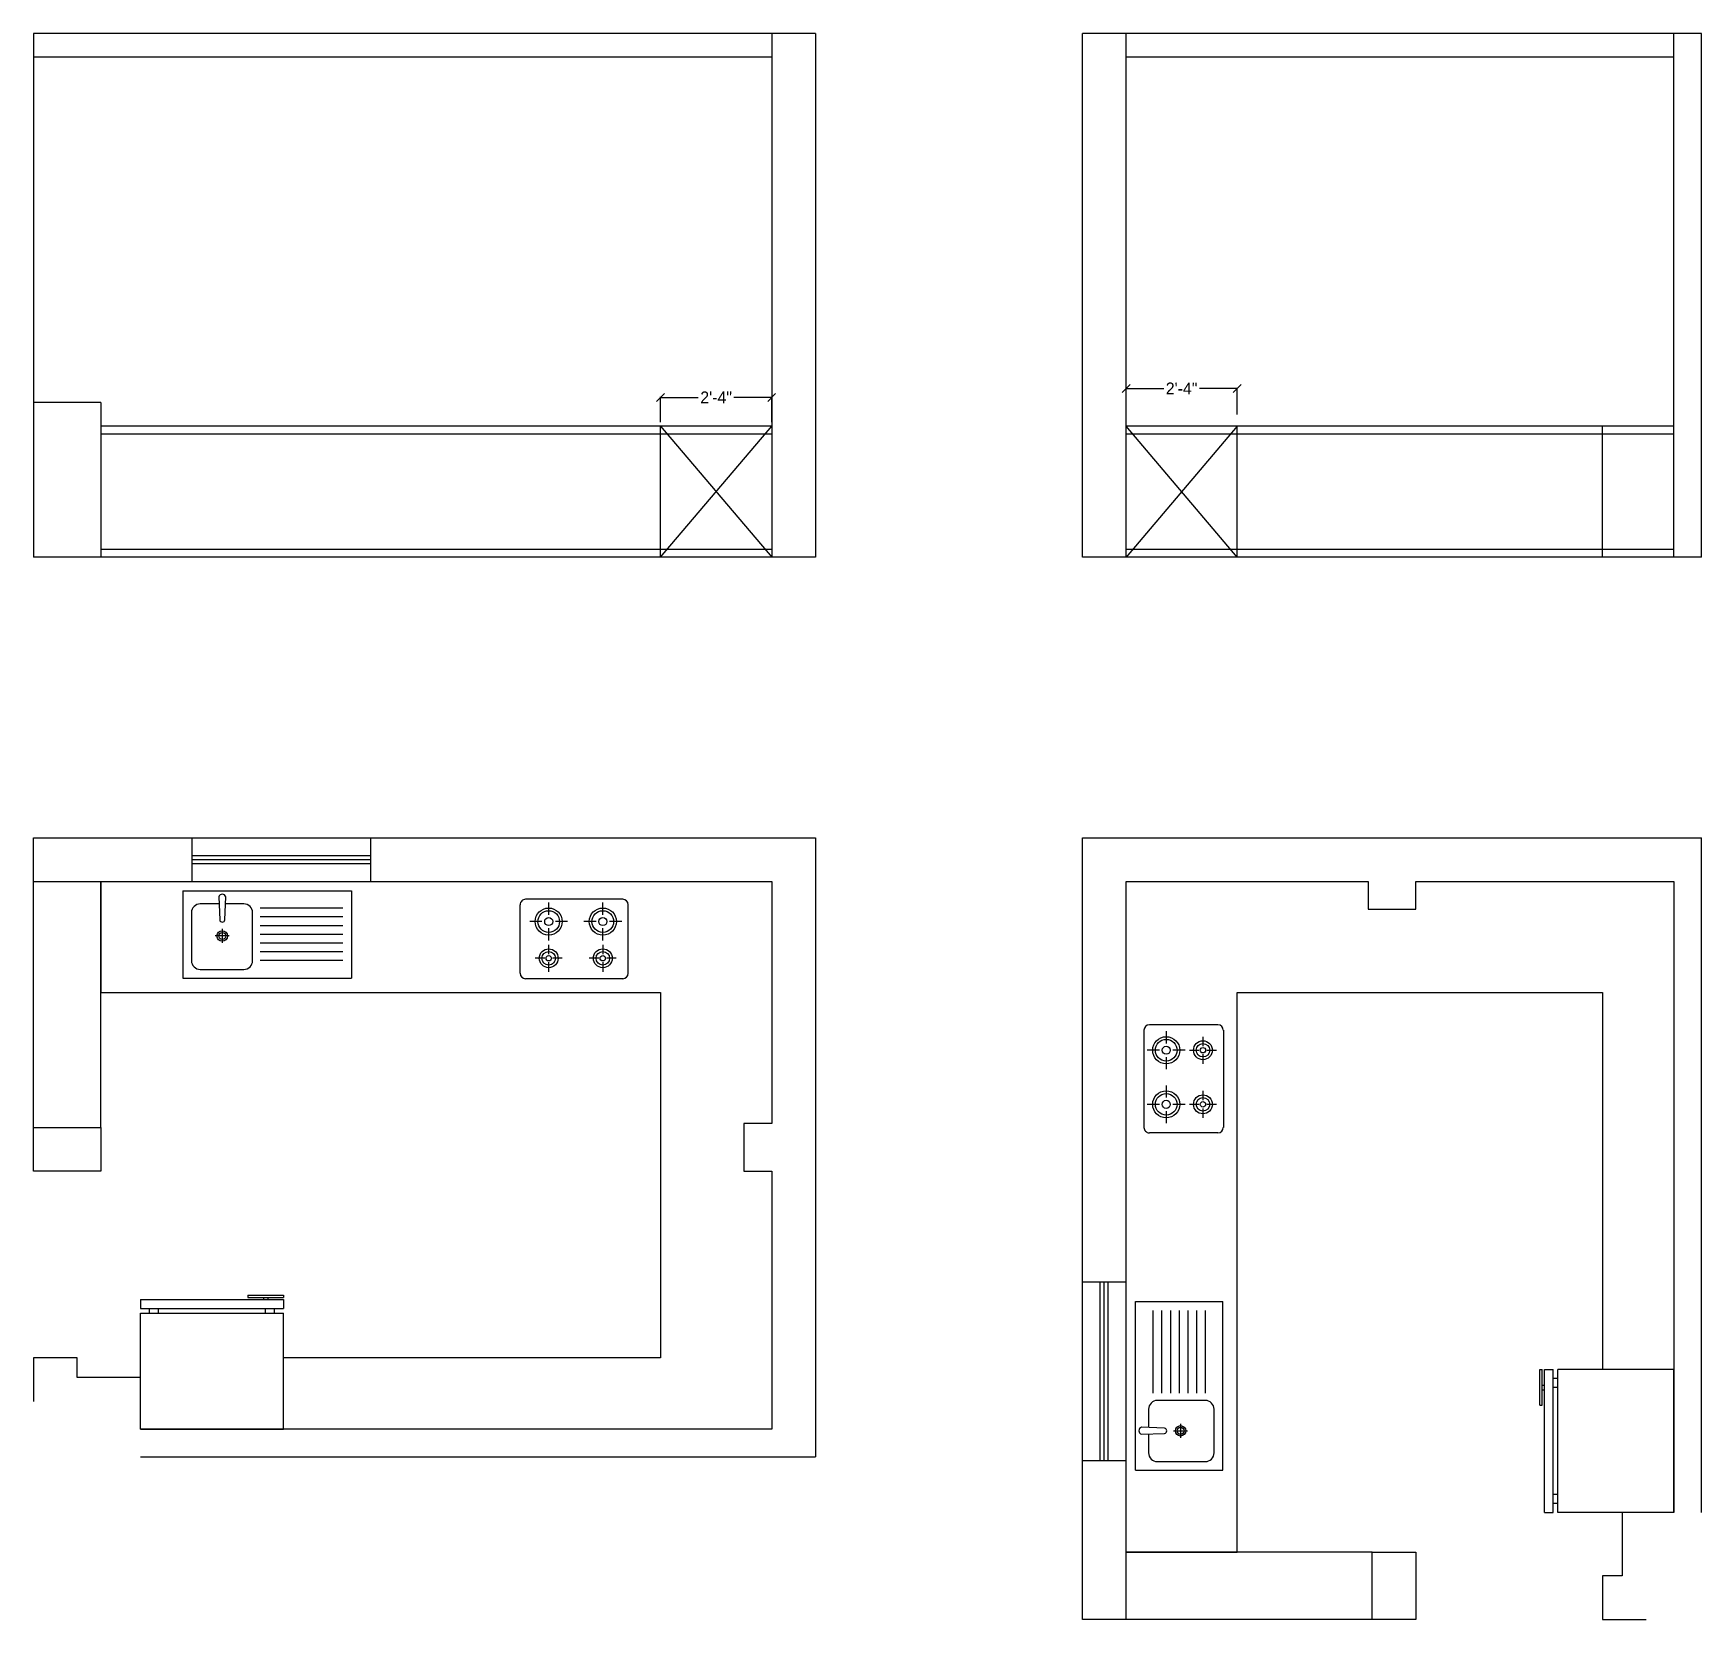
# Model space of a CAD drawing. Header units: inches. Extents: x -2624 to 3682, y -673 to 3670.
# Drawn here: x 446.5 to 866.8, y 125.8 to 525.5 of the extents above; entities that cross this region are included whole.
import ezdxf

# ---------------------------------------------------------------- set-up
doc = ezdxf.new("R2010")
doc.units = ezdxf.units.IN
doc.header["$MEASUREMENT"] = 0
doc.layers.add('EQUIP', color=5, linetype='Continuous')
doc.layers.add('SAN', color=5, linetype='Continuous')
doc.styles.add('HEMI', font='stylu.ttf')
doc.styles.get("Standard").update_dxf_attribs({"font": 'arial.ttf'})
doc.dimstyles.get("Standard").update_dxf_attribs({"dimtxt": 0.18, "dimasz": 0.18, "dimexe": 0.18, "dimexo": 0.0625, "dimgap": 0.09, "dimtad": 0, "dimtih": 1, "dimtoh": 1, "dimdec": 0, "dimzin": 0, "dimdsep": 46, "dimlunit": 4, "dimtxsty": 'Standard', "dimcen": 0.09, "dimadec": 0, "dimazin": 0, "dimtfac": 1, "dimtdec": 0, "dimtofl": 0, "dimtmove": 0, "dimatfit": 3, "dimfxl": 1, "dimtolj": 1, "dimtzin": 0, "dimarcsym": 0})

msp = doc.modelspace()

# ---------------------------------------------------------------- blocks, each defined once
blk = doc.blocks.new('WG')
at = {"layer": 'SAN', "color": 18, "true_color": 0x000000}
for p, q in [((4231.07, 652.53), (4231.07, 623.28)), ((4267.07, 652.53), (4231.07, 652.53)), ((4267.07, 652.53), (4267.07, 623.28)), ((4267.07, 623.28), (4231.07, 623.28)), ((4267.07, 622.16), (4231.07, 622.16)), ((4231.07, 619.91), (4231.07, 622.16)), ((4233.32, 623.28), (4233.32, 622.16)), ((4235.57, 623.28), (4235.57, 622.16)), ((4262.57, 623.28), (4262.57, 622.16)), ((4264.82, 623.28), (4264.82, 622.16)), ((4267.07, 619.91), (4267.07, 622.16)), ((4267.07, 619.91), (4231.07, 619.91)), ((4240.07, 619.34), (4231.07, 619.34)), ((4231.07, 618.78), (4231.07, 619.34)), ((4240.07, 618.78), (4231.07, 618.78)), ((4235, 619.34), (4235, 619.91)), ((4236.13, 619.34), (4236.13, 619.91)), ((4240.07, 618.78), (4240.07, 619.34))]:
    blk.add_line(p, q, dxfattribs=at)
blk = doc.blocks.new('RGB')
at = {"layer": 'EQUIP', "color": 18, "true_color": 0x000000}
for p, q in [((4240.95, 653.78), (4240.95, 636.51)), ((4242.31, 655.15), (4266.81, 655.15)), ((4247.35, 651.02), (4247.35, 653.41)), ((4260.98, 653.41), (4260.98, 651.02)), ((4268.17, 653.78), (4268.17, 636.51)), ((4243.95, 650), (4246.33, 650)), ((4247.35, 646.59), (4247.35, 648.98)), ((4248.37, 650), (4250.76, 650)), ((4257.57, 650), (4259.96, 650)), ((4260.98, 648.98), (4260.98, 646.59)), ((4262, 650), (4264.39, 650)), ((4247.35, 645.52), (4247.35, 642.45)), ((4260.98, 645.52), (4260.98, 642.45)), ((4242.58, 640.75), (4245.65, 640.75)), ((4247.35, 639.04), (4247.35, 635.98)), ((4249.06, 640.75), (4252.12, 640.75)), ((4256.21, 640.75), (4259.28, 640.75)), ((4260.98, 639.04), (4260.98, 635.98)), ((4262.68, 640.75), (4265.75, 640.75)), ((4242.31, 635.15), (4266.81, 635.15))]:
    blk.add_line(p, q, dxfattribs=at)
for centre, radius in [((4247.35, 650), 2.38), ((4247.35, 650), 1.7), ((4260.98, 650), 2.38), ((4260.98, 650), 1.7), ((4247.35, 650), 0.681), ((4260.98, 650), 0.681), ((4247.35, 640.75), 3.41), ((4247.35, 640.75), 2.73), ((4260.98, 640.75), 3.41), ((4260.98, 640.75), 2.73), ((4247.35, 640.75), 1.02), ((4260.98, 640.75), 1.02)]:
    blk.add_circle(centre, radius, dxfattribs=at)
for centre, start, end in [((4242.31, 653.78), 90, 180), ((4266.81, 653.78), 0, 90), ((4242.31, 636.51), 180, 270), ((4266.81, 636.51), 270, 0)]:
    blk.add_arc(centre, 1.36, start, end, dxfattribs=at)
blk = doc.blocks.new('SINK')
at = {"layer": 'SAN', "color": 18, "true_color": 0x000000}
for p, q in [((4279.26, 624.31), (4321.76, 624.31)), ((4279.26, 624.31), (4279.26, 602.31)), ((4321.76, 624.31), (4321.76, 602.31)), ((4319.56, 619.91), (4298.73, 619.91)), ((4289.21, 614.69), (4289.21, 611.17)), ((4319.56, 617.71), (4298.73, 617.71)), ((4319.56, 615.51), (4298.73, 615.51)), ((4290.97, 612.93), (4287.45, 612.93)), ((4319.56, 613.31), (4298.73, 613.31)), ((4319.56, 611.11), (4298.73, 611.11)), ((4319.56, 608.91), (4298.73, 608.91)), ((4319.56, 606.71), (4298.73, 606.71)), ((4279.26, 602.31), (4321.76, 602.31))]:
    blk.add_line(p, q, dxfattribs=at)
blk.add_lwpolyline([(4288.34, 622.8), (4288.57, 617.01, 0.89936), (4289.88, 617.01), (4290.11, 622.8, 0.70892)], format="xyb", close=True, dxfattribs=at)
blk.add_lwpolyline([(4288.41, 621.01), (4283.66, 621.01, 0.414214), (4281.46, 618.81), (4281.46, 606.71, 0.414214), (4283.66, 604.51), (4294.66, 604.51, 0.414214), (4296.86, 606.71), (4296.86, 618.81, 0.414214), (4294.66, 621.01), (4290.04, 621.01)], format="xyb", dxfattribs=at)
for radius in [1.32, 0.88]:
    blk.add_circle((4289.21, 612.93), radius, dxfattribs=at)
blk = doc.blocks.new('_Oblique')
at = {"color": 0, "linetype": 'ByBlock', "lineweight": -2}
blk.add_line((-0.5, -0.5), (0.5, 0.5), dxfattribs=at)
blk = doc.blocks.new('*D149')
at = {"color": 254, "lineweight": -2, "transparency": 16777216}
for p, q in [((604.52, 427.5), (604.52, 433.95)), ((632.52, 427.5), (632.52, 433.95))]:
    blk.add_line(p, q, dxfattribs=at)
at = {"color": 5, "lineweight": -2, "transparency": 16777216}
for p, q in [((604.52, 433.77), (614.03, 433.77)), ((632.52, 433.77), (623.01, 433.77))]:
    blk.add_line(p, q, dxfattribs=at)
at = {"layer": 'Defpoints', "color": 0, "transparency": 16777216}
for p in [(632.52, 433.77), (604.52, 424.5), (632.52, 424.5)]:
    blk.add_point(p, dxfattribs=at)
at = {"color": 5, "lineweight": -2, "transparency": 16777216, "xscale": 2, "yscale": 2, "zscale": 2, "rotation": 180}
blk.add_blockref('_Oblique', (604.52, 433.77), dxfattribs=at)
at = {"color": 5, "lineweight": -2, "transparency": 16777216, "xscale": 2, "yscale": 2, "zscale": 2}
blk.add_blockref('_Oblique', (632.52, 433.77), dxfattribs=at)
at = {"color": 5, "transparency": 16777216, "insert": (618.52, 433.77), "char_height": 3, "attachment_point": 5, "style": 'HEMI'}
blk.add_mtext('\\A1;2\'-4"', dxfattribs=at)
blk = doc.blocks.new('*D150')
at = {"color": 254, "lineweight": -2, "transparency": 16777216}
for p, q in [((721.79, 429.5), (721.79, 436.21)), ((749.79, 429.5), (749.79, 436.21))]:
    blk.add_line(p, q, dxfattribs=at)
at = {"color": 5, "lineweight": -2, "transparency": 16777216}
for p, q in [((721.79, 436.03), (731.31, 436.03)), ((749.79, 436.03), (740.28, 436.03))]:
    blk.add_line(p, q, dxfattribs=at)
at = {"layer": 'Defpoints', "color": 0, "transparency": 16777216}
for p in [(721.79, 436.03), (721.79, 426.5), (749.79, 426.5)]:
    blk.add_point(p, dxfattribs=at)
at = {"color": 5, "lineweight": -2, "transparency": 16777216, "xscale": 2, "yscale": 2, "zscale": 2, "rotation": 180}
blk.add_blockref('_Oblique', (721.79, 436.03), dxfattribs=at)
at = {"color": 5, "lineweight": -2, "transparency": 16777216, "xscale": 2, "yscale": 2, "zscale": 2}
blk.add_blockref('_Oblique', (749.79, 436.03), dxfattribs=at)
at = {"color": 5, "transparency": 16777216, "insert": (735.79, 436.03), "char_height": 3, "attachment_point": 5, "style": 'HEMI'}
blk.add_mtext('\\A1;2\'-4"', dxfattribs=at)

# ---------------------------------------------------------------- dimensions: what is measured, and where the dimension line sits
at = {"color": 18, "true_color": 0x000000}
for base, p1, p2, picture, middle in [((721.79, 436.03), (749.79, 426.5), (721.79, 426.5), '*D150', (735.79, 436.03)), ((632.52, 433.77), (604.52, 424.5), (632.52, 424.5), '*D149', (618.52, 433.77))]:
    dim = msp.add_linear_dim(base=base, p1=p1, p2=p2, dimstyle='Standard', override={"dimtxt": 3, "dimasz": 2, "dimexo": 3, "dimdec": 1, "dimtxsty": 'HEMI', "dimblk": 'Oblique', "dimcen": 0, "dimclrd": 5, "dimclre": 254, "dimclrt": 5, "dimtdec": 1, "dimldrblk": 'Oblique', "dimfxl": 0.03937, "dimarcsym": 1}, dxfattribs=at)
    dim.commit()
    dim.dimension.update_dxf_attribs({"geometry": picture, "text_midpoint": middle})

# ---------------------------------------------------------------- linework, layer by layer
at = {"color": 18, "true_color": 0x000000}
for p, q in [((643.52, 525.5), (446.52, 525.5)), ((446.52, 525.5), (446.52, 393.5)), ((632.52, 525.5), (632.52, 393.5)), ((643.52, 525.5), (643.52, 393.5)), ((710.79, 393.5), (710.79, 525.5)), ((866.79, 525.5), (710.79, 525.5)), ((721.79, 393.5), (721.79, 525.5)), ((859.79, 393.5), (859.79, 525.5)), ((866.79, 393.5), (866.79, 525.5)), ((632.52, 519.5), (446.52, 519.5)), ((859.79, 519.5), (721.79, 519.5)), ((859.79, 519.5), (721.79, 519.5)), ((463.52, 432.5), (446.52, 432.5)), ((463.52, 432.5), (463.52, 393.5)), ((632.52, 426.5), (463.52, 426.5)), ((632.52, 424.5), (463.52, 424.5)), ((604.52, 393.5), (604.52, 426.5)), ((604.52, 426.5), (632.52, 393.5)), ((604.52, 393.5), (632.52, 426.5)), ((859.79, 426.5), (721.79, 426.5)), ((749.79, 426.5), (721.79, 393.5)), ((749.79, 393.5), (721.79, 426.5)), ((859.79, 424.5), (721.79, 424.5)), ((749.79, 393.5), (749.79, 426.5)), ((841.79, 393.5), (841.79, 426.5)), ((632.52, 395.5), (463.52, 395.5)), ((859.79, 395.5), (721.79, 395.5)), ((643.52, 393.5), (446.52, 393.5)), ((866.79, 393.5), (710.79, 393.5)), ((446.52, 322.84), (643.52, 322.84)), ((446.52, 249.84), (446.52, 322.84)), ((486.52, 311.84), (486.52, 322.84)), ((531.52, 311.84), (531.52, 322.84)), ((643.52, 322.84), (643.52, 166.84)), ((710.79, 125.84), (710.79, 322.84)), ((710.79, 322.84), (866.79, 322.84)), ((866.79, 152.84), (866.79, 322.84)), ((446.52, 311.84), (531.52, 311.84)), ((463.52, 249.84), (463.52, 311.84)), ((531.52, 311.84), (632.52, 311.84)), ((632.52, 311.84), (632.52, 250.84)), ((721.79, 210.84), (721.79, 311.84)), ((721.79, 311.84), (782.79, 311.84)), ((782.79, 311.84), (782.79, 304.84)), ((794.79, 304.84), (794.79, 311.84)), ((794.79, 311.84), (859.79, 311.84)), ((859.79, 311.84), (859.79, 152.84)), ((782.79, 304.84), (794.79, 304.84)), ((823.79, 283.84), (841.79, 283.84)), ((841.79, 283.84), (841.79, 188.84)), ((446.52, 249.84), (463.52, 249.84)), ((446.52, 238.84), (446.52, 249.84)), ((463.52, 249.84), (463.52, 238.84)), ((632.52, 250.84), (625.52, 250.84)), ((625.52, 250.84), (625.52, 238.84)), ((463.52, 238.84), (446.52, 238.84)), ((625.52, 238.84), (632.52, 238.84)), ((632.52, 238.84), (632.52, 173.84)), ((721.79, 210.84), (710.79, 210.84)), ((721.79, 125.84), (721.79, 210.84)), ((604.52, 209.84), (604.52, 191.84)), ((457.52, 191.84), (446.52, 191.84)), ((446.52, 191.84), (446.52, 180.84)), ((457.52, 186.84), (457.52, 191.84)), ((604.52, 191.84), (509.52, 191.84)), ((473.52, 186.84), (457.52, 186.84)), ((632.52, 173.84), (473.52, 173.84)), ((473.52, 166.84), (643.52, 166.84)), ((721.79, 165.84), (710.79, 165.84)), ((846.79, 152.84), (846.79, 136.84)), ((783.79, 142.84), (721.79, 142.84)), ((783.79, 125.84), (783.79, 142.84)), ((783.79, 142.84), (794.79, 142.84)), ((794.79, 142.84), (794.79, 125.84)), ((846.79, 136.84), (841.79, 136.84)), ((841.79, 136.84), (841.79, 125.84)), ((783.79, 125.84), (710.79, 125.84)), ((794.79, 125.84), (783.79, 125.84)), ((841.79, 125.84), (852.79, 125.84))]:
    msp.add_line(p, q, dxfattribs=at)
at = {"color": 143, "true_color": 0x7aafdf}
for p, q in [((486.52, 318.34), (531.52, 318.34)), ((486.52, 317.34), (531.52, 317.34)), ((486.52, 316.34), (531.52, 316.34)), ((715.29, 165.84), (715.29, 210.84)), ((716.29, 165.84), (716.29, 210.84)), ((717.29, 165.84), (717.29, 210.84))]:
    msp.add_line(p, q, dxfattribs=at)
at = {"color": 18, "true_color": 0x000000}
for points in [[(463.52, 311.84), (463.52, 283.84), (604.52, 283.84), (604.52, 209.84)], [(721.79, 142.84), (749.79, 142.84), (749.79, 283.84), (823.79, 283.84)]]:
    msp.add_lwpolyline(points, dxfattribs=at)

# ---------------------------------------------------------------- block references
msp.add_blockref('SINK', (-3795.11, -314.84))
for name, p, rotation in [('RGB', (4837.33, 942.47), 180), ('RGB', (91.16, 4516.65), 270), ('WG', (4740.59, 826.37), 180), ('SINK', (1348.47, -4115.8), 90), ('WG', (207.26, 4419.91), 270)]:
    msp.add_blockref(name, p, dxfattribs=dict(rotation=rotation))

msp.set_redraw_order([(e.dxf.handle, doc.entitydb.next_handle()) for e in msp.query("TEXT MTEXT ATTDEF DIMENSION ARC_DIMENSION")])  # texts and dimensions are drawn at this point

doc.saveas('drawing.dxf')
